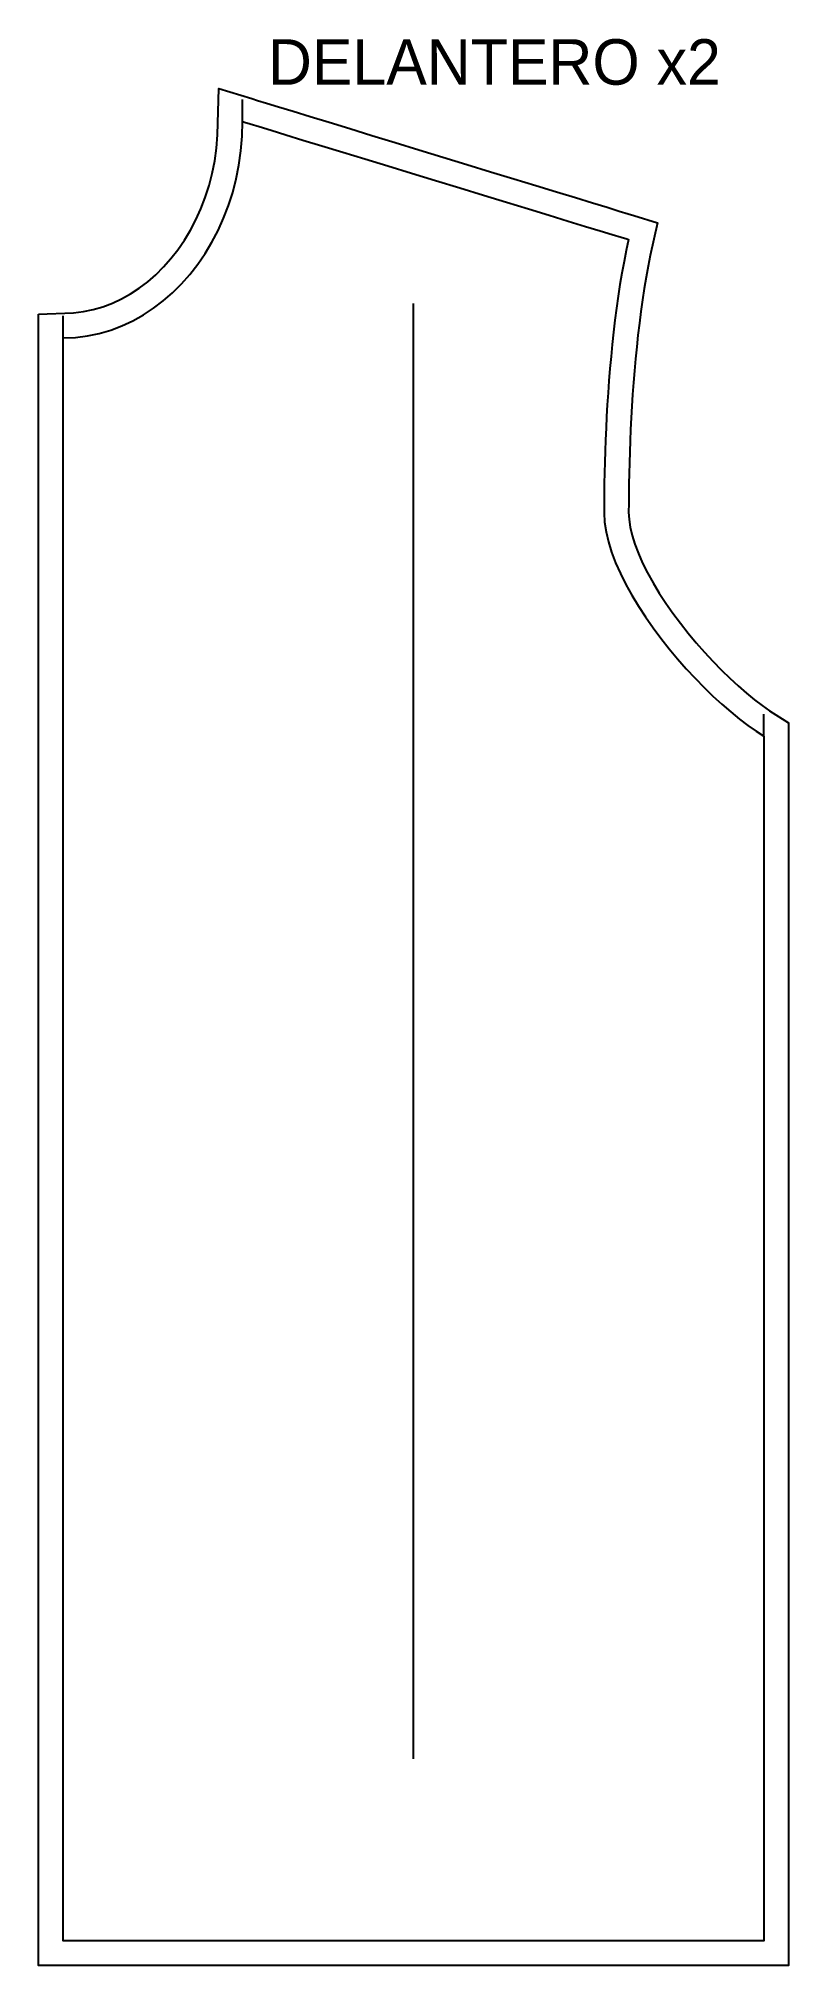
# Model space of a CAD drawing. Header units: centimetres. Extents: x -1 to 554, y -148 to 3.
# Drawn here: x -1 to 29.5, y -75 to 3.4 of the extents above; entities that cross this region are included whole.
import ezdxf

# ---------------------------------------------------------------- set-up
doc = ezdxf.new("R2010")
doc.units = ezdxf.units.CM
for name, color, linetype in [('15_SeamAllowance', 4, 'CONTINUOUS'), ('1_Boundary', 7, 'CONTINUOUS'), ('4_Notch', 1, 'CONTINUOUS'), ('5_Grainline', 3, 'CONTINUOUS'), ('8_Text', 7, 'CONTINUOUS')]:
    doc.layers.add(name, color=color, linetype=linetype)

msp = doc.modelspace()

# ---------------------------------------------------------------- texts
at = {"layer": '8_Text'}
msp.add_text('DELANTERO x2', height=1.85, dxfattribs=at).set_placement((8.33, 1.5))

# ---------------------------------------------------------------- linework, layer by layer
at = {"layer": '15_SeamAllowance'}
msp.add_lwpolyline([(-1, -7.8401), (0.4161, -7.7821), (0.8246, -7.7317), (1.2255, -7.649), (1.6185, -7.5348), (2.0031, -7.3899), (2.3786, -7.2148), (2.7442, -7.0104), (3.099, -6.7773), (3.4417, -6.5165), (3.7713, -6.2287), (4.0863, -5.9148), (4.3857, -5.5761), (4.6681, -5.2135), (4.9321, -4.8282), (5.1767, -4.4213), (5.4003, -3.9943), (5.602, -3.5482), (5.7805, -3.0844), (5.9345, -2.6041), (6.063, -2.1086), (6.1649, -1.5993), (6.239, -1.0772), (6.2843, -0.5438), (6.3374, 1.34), (7.6719, 0.932), (7.9013, 0.8619), (8.267, 0.7501), (8.7553, 0.6007), (9.3527, 0.4181), (10.0455, 0.2063), (10.82, -0.0305), (11.6627, -0.2881), (12.56, -0.5624), (13.498, -0.8493), (14.4634, -1.1444), (15.4424, -1.4437), (16.4214, -1.743), (17.3867, -2.0381), (18.3248, -2.3249), (19.222, -2.5993), (20.0647, -2.8569), (20.8392, -3.0937), (21.532, -3.3055), (22.1294, -3.4881), (22.6178, -3.6374), (22.9835, -3.7493), (23.2129, -3.8194), (24.1738, -4.1132), (23.8819, -5.4481), (23.7944, -5.885), (23.7123, -6.3325), (23.6354, -6.7891), (23.5638, -7.2536), (23.4972, -7.7247), (23.4356, -8.2011), (23.3789, -8.6815), (23.3268, -9.1648), (23.2792, -9.6495), (23.2361, -10.1346), (23.1971, -10.6187), (23.1622, -11.1006), (23.1312, -11.5792), (23.104, -12.0531), (23.0804, -12.5212), (23.0601, -12.9823), (23.0432, -13.435), (23.0293, -13.8783), (23.0183, -14.3109), (23.01, -14.7316), (23.0043, -15.1392), (23.0011, -15.5324), (23.0001, -15.8847), (23.0165, -16.1918), (23.0629, -16.5011), (23.142, -16.8365), (23.2534, -17.1938), (23.3962, -17.569), (23.5687, -17.9581), (23.769, -18.3579), (23.9948, -18.7649), (24.2439, -19.1763), (24.5138, -19.5891), (24.802, -20.0008), (25.106, -20.4087), (25.4232, -20.8105), (25.7511, -21.2036), (26.0872, -21.5857), (26.4287, -21.9544), (26.7729, -22.3075), (27.1173, -22.6425), (27.4589, -22.9572), (27.7948, -23.2493), (28.1218, -23.5162), (28.4367, -23.7555), (28.7354, -23.9648), (29.5, -24.4506), (29.5, -25.2481), (29.5, -25.9641), (29.5, -27.1055), (29.5, -28.6296), (29.5, -30.4941), (29.5, -32.6563), (29.5, -35.0736), (29.5, -37.7037), (29.5, -40.5039), (29.5, -43.4317), (29.5, -46.4446), (29.5, -49.5), (29.5, -52.5554), (29.5, -55.5683), (29.5, -58.4961), (29.5, -61.2963), (29.5, -63.9264), (29.5, -66.3438), (29.5, -68.5059), (29.5, -70.3704), (29.5, -71.8945), (29.5, -73.0359), (29.5, -73.7519), (29.5, -75), (28.3557, -75), (27.9392, -75), (27.2754, -75), (26.3889, -75), (25.3045, -75), (24.0469, -75), (22.6408, -75), (21.1111, -75), (19.4824, -75), (17.7795, -75), (16.0271, -75), (14.25, -75), (12.4729, -75), (10.7205, -75), (9.0176, -75), (7.3889, -75), (5.8592, -75), (4.4531, -75), (3.1955, -75), (2.1111, -75), (1.2246, -75), (0.5608, -75), (0.1443, -75), (-1, -75), (-1, -73.6698), (-1, -72.7171), (-1, -71.1984), (-1, -69.1704), (-1, -66.6895), (-1, -63.8125), (-1, -60.5959), (-1, -57.0963), (-1, -53.3703), (-1, -49.4745), (-1, -45.4656), (-1, -41.4), (-1, -37.3344), (-1, -33.3255), (-1, -29.4297), (-1, -25.7037), (-1, -22.2041), (-1, -18.9875), (-1, -16.1105), (-1, -13.6296), (-1, -11.6016), (-1, -10.0829), (-1, -9.1302)], close=True, dxfattribs=at)
at = {"layer": '1_Boundary'}
msp.add_lwpolyline([(0, -8.8), (0.4979, -8.7796), (0.9871, -8.7193), (1.4664, -8.6204), (1.9348, -8.4843), (2.3912, -8.3122), (2.8345, -8.1056), (3.2634, -7.8658), (3.677, -7.5941), (4.0742, -7.2918), (4.4537, -6.9603), (4.8146, -6.6009), (5.1556, -6.215), (5.4758, -5.8039), (5.7739, -5.3689), (6.0489, -4.9113), (6.2996, -4.4326), (6.525, -3.934), (6.724, -3.4169), (6.8954, -2.8826), (7.0381, -2.3324), (7.151, -1.7677), (7.233, -1.1899), (7.2831, -0.6002), (7.3, 0), (7.3795, -0.0243), (7.6089, -0.0944), (7.9746, -0.2062), (8.463, -0.3556), (9.0603, -0.5382), (9.7531, -0.75), (10.5277, -0.9868), (11.3704, -1.2444), (12.2676, -1.5187), (13.2057, -1.8056), (14.171, -2.1007), (15.15, -2.4), (16.129, -2.6993), (17.0943, -2.9944), (18.0324, -3.2813), (18.9296, -3.5556), (19.7723, -3.8132), (20.5469, -4.05), (21.2397, -4.2618), (21.837, -4.4444), (22.3254, -4.5938), (22.6911, -4.7056), (22.9205, -4.7757), (23, -4.8), (22.9031, -5.2431), (22.8123, -5.6966), (22.7273, -6.1592), (22.6481, -6.6299), (22.5745, -7.1074), (22.5062, -7.5906), (22.4432, -8.0783), (22.3852, -8.5693), (22.332, -9.0623), (22.2836, -9.5564), (22.2396, -10.0501), (22.2, -10.5425), (22.1646, -11.0323), (22.1331, -11.5182), (22.1055, -11.9992), (22.0815, -12.4741), (22.061, -12.9416), (22.0437, -13.4006), (22.0297, -13.85), (22.0185, -14.2884), (22.0102, -14.7148), (22.0044, -15.128), (22.0011, -15.5268), (22, -15.91), (22.0204, -16.2929), (22.0802, -16.6904), (22.1768, -17.1004), (22.3079, -17.5208), (22.4711, -17.9497), (22.6641, -18.385), (22.8844, -18.8247), (23.1296, -19.2667), (23.3975, -19.709), (23.6855, -20.1496), (23.9913, -20.5864), (24.3125, -21.0175), (24.6467, -21.4408), (24.9916, -21.8542), (25.3447, -22.2557), (25.7037, -22.6433), (26.0662, -23.015), (26.4297, -23.3687), (26.7919, -23.7025), (27.1505, -24.0142), (27.5029, -24.3018), (27.8469, -24.5633), (28.1801, -24.7967), (28.5, -25), (28.5, -25.2481), (28.5, -25.9641), (28.5, -27.1055), (28.5, -28.6296), (28.5, -30.4941), (28.5, -32.6563), (28.5, -35.0736), (28.5, -37.7037), (28.5, -40.5039), (28.5, -43.4317), (28.5, -46.4446), (28.5, -49.5), (28.5, -52.5554), (28.5, -55.5683), (28.5, -58.4961), (28.5, -61.2963), (28.5, -63.9264), (28.5, -66.3438), (28.5, -68.5059), (28.5, -70.3704), (28.5, -71.8945), (28.5, -73.0359), (28.5, -73.7519), (28.5, -74), (28.3557, -74), (27.9392, -74), (27.2754, -74), (26.3889, -74), (25.3045, -74), (24.0469, -74), (22.6408, -74), (21.1111, -74), (19.4824, -74), (17.7795, -74), (16.0271, -74), (14.25, -74), (12.4729, -74), (10.7205, -74), (9.0176, -74), (7.3889, -74), (5.8592, -74), (4.4531, -74), (3.1955, -74), (2.1111, -74), (1.2246, -74), (0.5608, -74), (0.1443, -74), (0, -74), (0, -73.6698), (0, -72.7171), (0, -71.1984), (0, -69.1704), (0, -66.6895), (0, -63.8125), (0, -60.5959), (0, -57.0963), (0, -53.3703), (0, -49.4745), (0, -45.4656), (0, -41.4), (0, -37.3344), (0, -33.3255), (0, -29.4297), (0, -25.7037), (0, -22.2041), (0, -18.9875), (0, -16.1105), (0, -13.6296), (0, -11.6016), (0, -10.0829), (0, -9.1302), (0, -8.8)], close=True, dxfattribs=at)
at = {"layer": '4_Notch'}
for p, q in [((7.3, 0), (7.3, 0.9)), ((0, -8.8), (0, -7.9)), ((28.5, -25), (28.5, -24.1)), ((0, -74), (0, -73.1))]:
    msp.add_line(p, q, dxfattribs=at)
at = {"layer": '5_Grainline'}
msp.add_line((14.25, -66.6), (14.25, -7.4), dxfattribs=at)

msp.set_redraw_order([(e.dxf.handle, doc.entitydb.next_handle()) for e in msp.query("TEXT MTEXT ATTDEF DIMENSION ARC_DIMENSION")])  # texts and dimensions are drawn at this point

doc.saveas('drawing.dxf')
